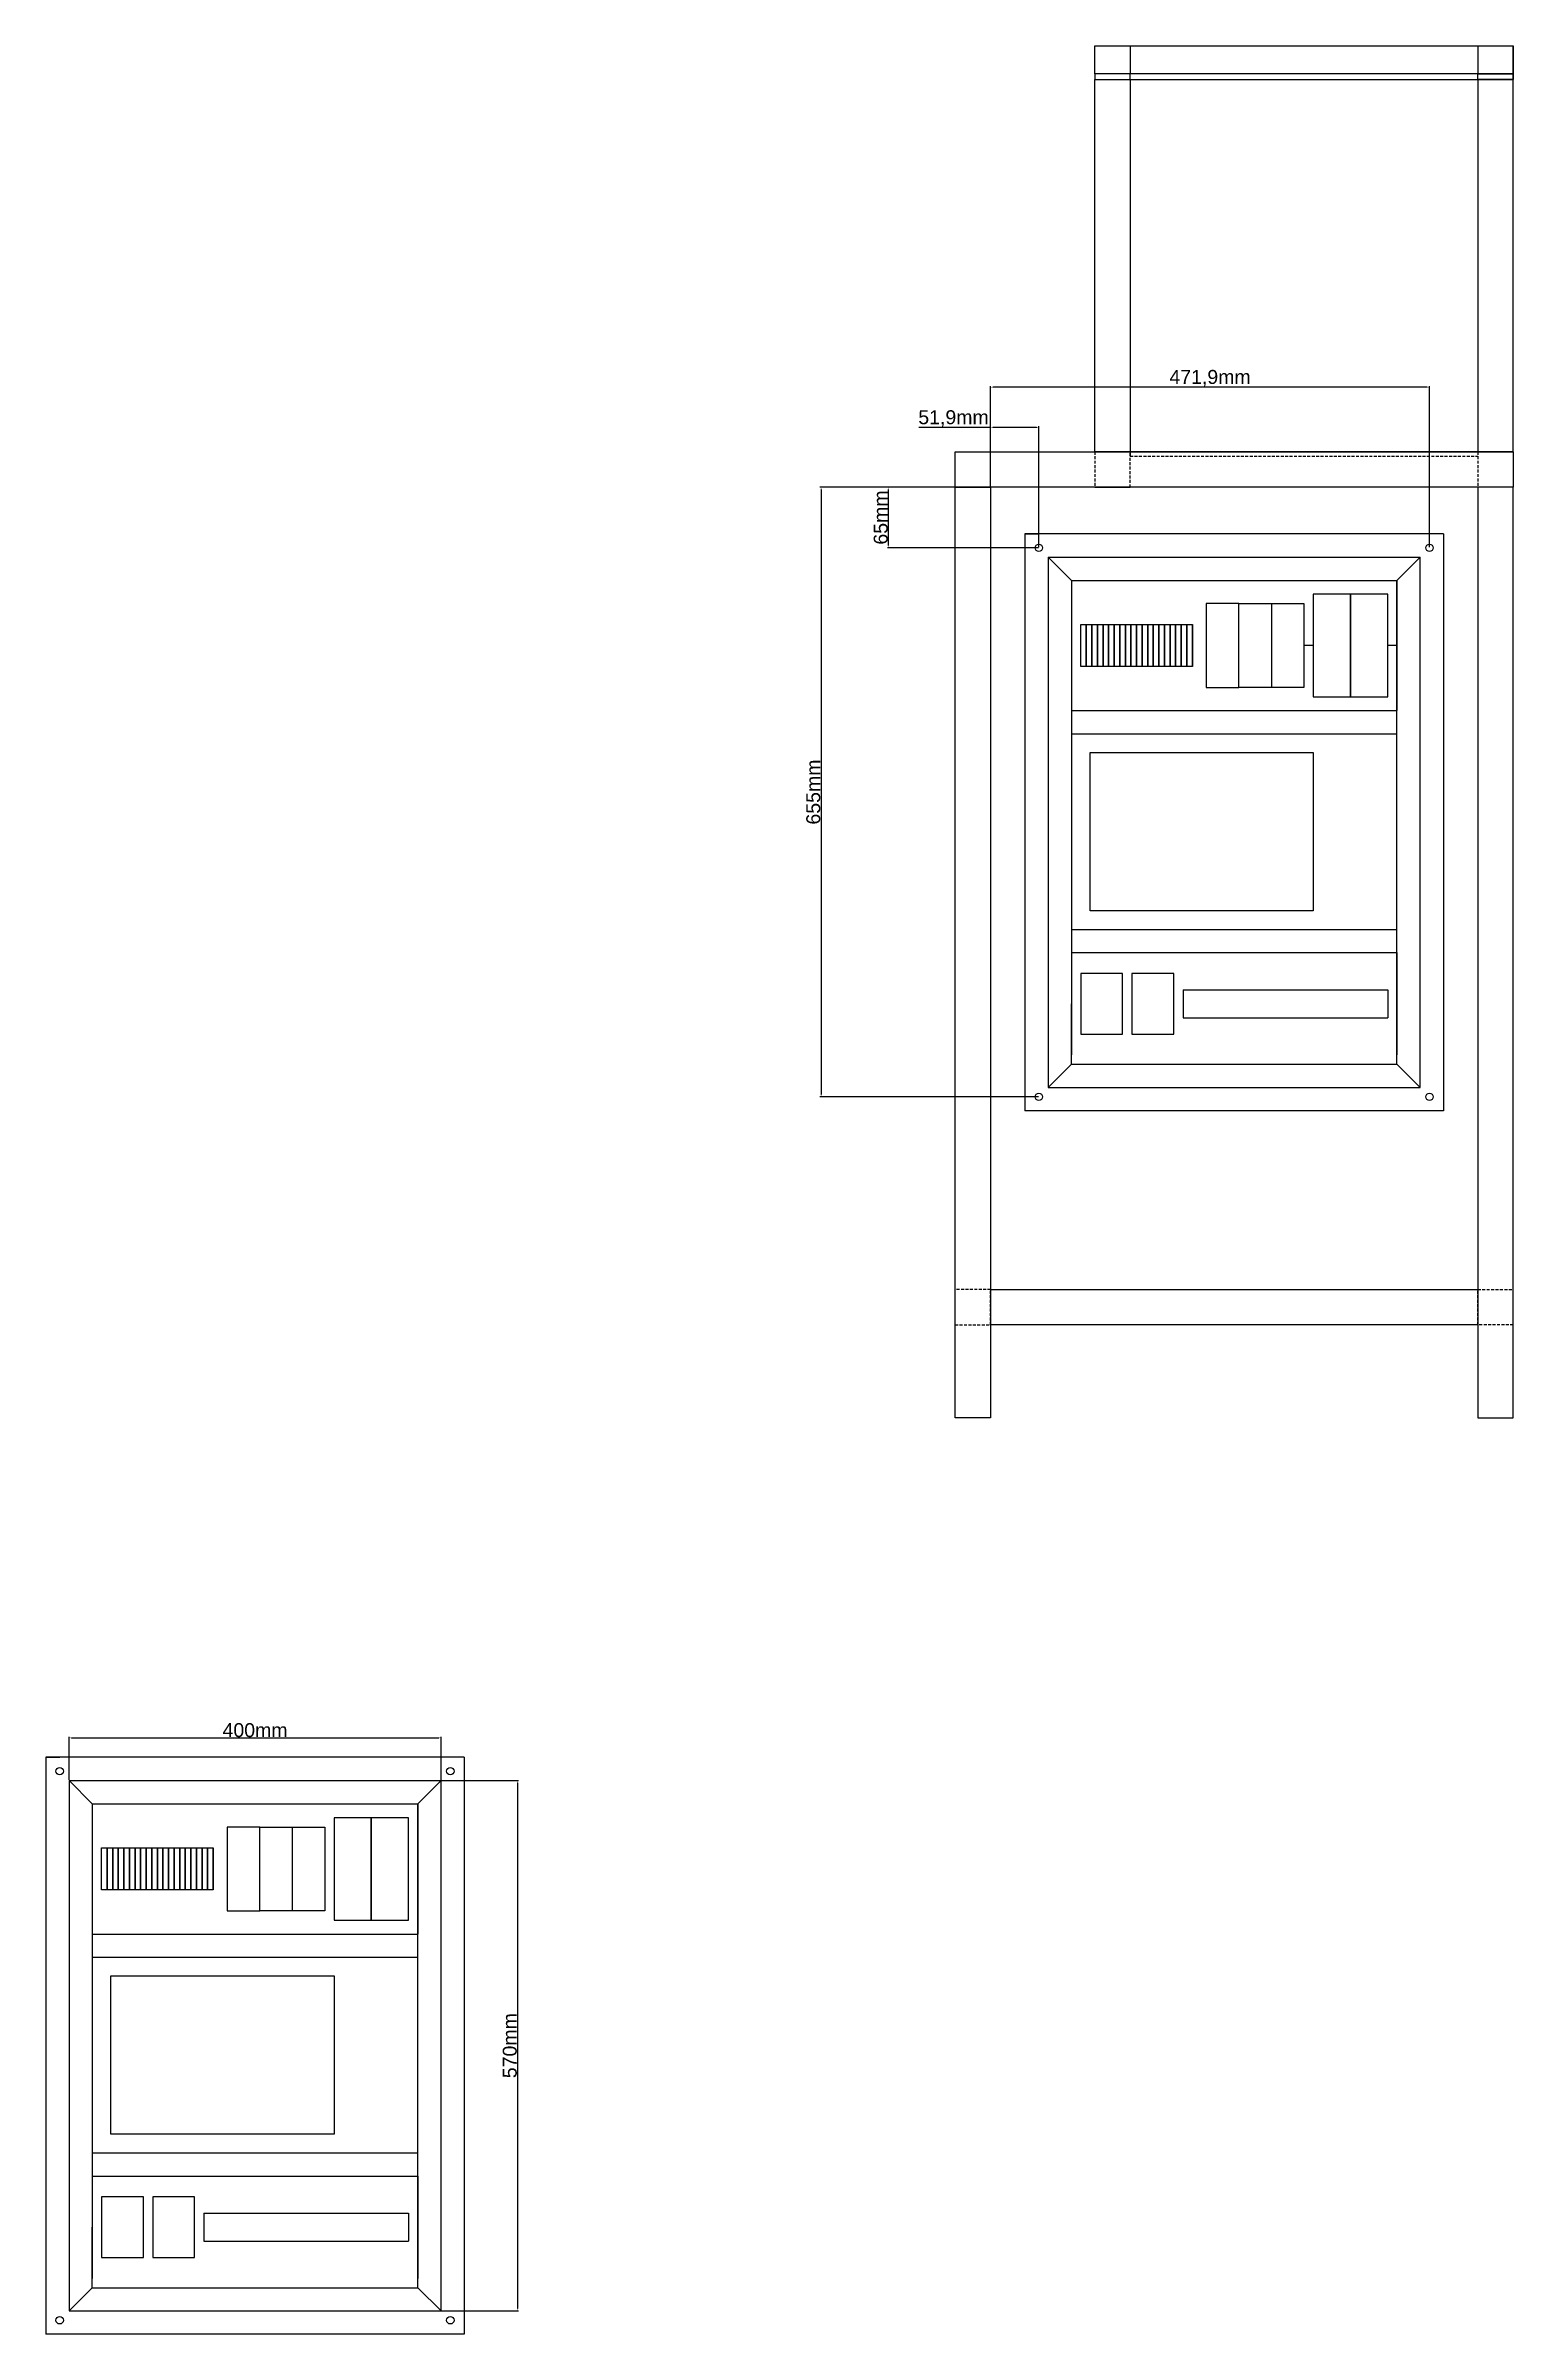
# Model space of a CAD drawing. Header units: centimetres. Extents: x -4347 to 28631, y 41590 to 109107.
# Drawn here: x -4347 to -2770, y 52720 to 55179 of the extents above; entities that cross this region are included whole.
import ezdxf

# ---------------------------------------------------------------- set-up
doc = ezdxf.new("R2010")
doc.units = ezdxf.units.CM
doc.header["$LTSCALE"] = 0.5
doc.linetypes.add('DASHED2', pattern=[9.525, 6.35, -3.175])
doc.styles.get("Standard").update_dxf_attribs({"font": 'arial.ttf'})
doc.dimstyles.new('ISO-25', dxfattribs={"dimtxt": 15, "dimasz": 2.5, "dimexe": 1.25, "dimexo": 0.625, "dimtad": 1, "dimtxsty": 'Standard', "dimcen": 2.5, "dimclrd": 1, "dimclre": 1, "dimadec": 0, "dimazin": 0, "dimtfac": 1, "dimtmove": 0, "dimatfit": 3, "dimfxl": 1, "dimarcsym": 0})

msp = doc.modelspace()

# ---------------------------------------------------------------- blocks, each defined once
blk = doc.blocks.new('*D148')
at = {"color": 1, "lineweight": -2, "transparency": 16777216}
for p, q in [((-3332.2, 54704.3), (-3442.6, 54704.3)), ((-3441.4, 54641.8), (-3441.4, 54701.8)), ((-3280.3, 54639.3), (-3442.6, 54639.3))]:
    blk.add_line(p, q, dxfattribs=at)
at = {"color": 1, "transparency": 16777216}
for points in [[(-3441.8, 54701.8), (-3441, 54701.8), (-3441.4, 54704.3)], [(-3441.8, 54641.8), (-3441, 54641.8), (-3441.4, 54639.3)]]:
    blk.add_solid(points, dxfattribs=at)
at = {"layer": 'Defpoints', "color": 0, "transparency": 16777216}
for p in [(-3441.4, 54704.3), (-3331.6, 54704.3), (-3279.7, 54639.3)]:
    blk.add_point(p, dxfattribs=at)
at = {"color": 0, "transparency": 16777216, "insert": (-3449.7, 54671.8), "char_height": 15, "attachment_point": 5, "rotation": 90}
blk.add_mtext('65mm', dxfattribs=at)
blk = doc.blocks.new('*D149')
at = {"color": 1, "lineweight": -2, "transparency": 16777216}
for p, q in [((-3331.6, 54768.6), (-3408.8, 54768.6)), ((-3331.6, 54704.9), (-3331.6, 54769.8)), ((-3282.2, 54768.6), (-3329.1, 54768.6)), ((-3279.7, 54639.9), (-3279.7, 54769.8))]:
    blk.add_line(p, q, dxfattribs=at)
at = {"color": 1, "transparency": 16777216}
for points in [[(-3329.1, 54769), (-3329.1, 54768.1), (-3331.6, 54768.6)], [(-3282.2, 54769), (-3282.2, 54768.1), (-3279.7, 54768.6)]]:
    blk.add_solid(points, dxfattribs=at)
at = {"layer": 'Defpoints', "color": 0, "transparency": 16777216}
for p in [(-3331.6, 54768.6), (-3331.6, 54704.3), (-3279.7, 54639.3)]:
    blk.add_point(p, dxfattribs=at)
at = {"color": 0, "transparency": 16777216, "insert": (-3371.5, 54778.2), "char_height": 15, "attachment_point": 5}
blk.add_mtext('51,9mm', dxfattribs=at)
blk = doc.blocks.new('*D155')
at = {"color": 1, "lineweight": -2, "transparency": 16777216}
for p, q in [((-3331.6, 54704.9), (-3331.6, 54813.1)), ((-2859.7, 54639.9), (-2859.7, 54813.1)), ((-2862.2, 54811.9), (-3329.1, 54811.9))]:
    blk.add_line(p, q, dxfattribs=at)
at = {"color": 1, "transparency": 16777216}
for points in [[(-3329.1, 54812.3), (-3329.1, 54811.5), (-3331.6, 54811.9)], [(-2862.2, 54812.3), (-2862.2, 54811.5), (-2859.7, 54811.9)]]:
    blk.add_solid(points, dxfattribs=at)
at = {"layer": 'Defpoints', "color": 0, "transparency": 16777216}
for p in [(-3331.6, 54811.9), (-3331.6, 54704.3), (-2859.7, 54639.3)]:
    blk.add_point(p, dxfattribs=at)
at = {"color": 0, "transparency": 16777216, "insert": (-3095.7, 54821.5), "char_height": 15, "attachment_point": 5}
blk.add_mtext('471,9mm', dxfattribs=at)
blk = doc.blocks.new('*D159')
at = {"color": 1, "lineweight": -2, "transparency": 16777216}
for p, q in [((-3332.2, 54704.3), (-3515.1, 54704.3)), ((-3513.9, 54701.8), (-3513.9, 54051.8)), ((-3280.3, 54049.3), (-3515.1, 54049.3))]:
    blk.add_line(p, q, dxfattribs=at)
at = {"color": 1, "transparency": 16777216}
for points in [[(-3514.3, 54701.8), (-3513.5, 54701.8), (-3513.9, 54704.3)], [(-3514.3, 54051.8), (-3513.5, 54051.8), (-3513.9, 54049.3)]]:
    blk.add_solid(points, dxfattribs=at)
at = {"layer": 'Defpoints', "color": 0, "transparency": 16777216}
for p in [(-3331.6, 54704.3), (-3513.9, 54049.3), (-3279.7, 54049.3)]:
    blk.add_point(p, dxfattribs=at)
at = {"color": 0, "transparency": 16777216, "insert": (-3522.2, 54376.8), "char_height": 15, "attachment_point": 5, "rotation": 90}
blk.add_mtext('655mm', dxfattribs=at)
blk = doc.blocks.new('*D178')
at = {"color": 1, "lineweight": -2, "transparency": 16777216}
for p, q in [((-4322.4, 53315.3), (-4322.4, 53361.7)), ((-4319.9, 53360.5), (-3924.9, 53360.5)), ((-3922.4, 53315.3), (-3922.4, 53361.7))]:
    blk.add_line(p, q, dxfattribs=at)
at = {"color": 1, "transparency": 16777216}
for points in [[(-4319.9, 53360.9), (-4319.9, 53360), (-4322.4, 53360.5)], [(-3924.9, 53360.9), (-3924.9, 53360), (-3922.4, 53360.5)]]:
    blk.add_solid(points, dxfattribs=at)
at = {"layer": 'Defpoints', "color": 0, "transparency": 16777216}
for p in [(-3922.4, 53360.5), (-4322.4, 53314.7), (-3922.4, 53314.7)]:
    blk.add_point(p, dxfattribs=at)
at = {"color": 0, "transparency": 16777216, "insert": (-4122.4, 53368.7), "char_height": 15, "attachment_point": 5}
blk.add_mtext('400mm', dxfattribs=at)
blk = doc.blocks.new('*D179')
at = {"color": 1, "lineweight": -2, "transparency": 16777216}
for p, q in [((-3921.8, 53314.7), (-3839, 53314.7)), ((-3840.2, 53312.2), (-3840.2, 52747.2)), ((-3921.8, 52744.7), (-3839, 52744.7))]:
    blk.add_line(p, q, dxfattribs=at)
at = {"color": 1, "transparency": 16777216}
for points in [[(-3840.6, 53312.2), (-3839.8, 53312.2), (-3840.2, 53314.7)], [(-3840.6, 52747.2), (-3839.8, 52747.2), (-3840.2, 52744.7)]]:
    blk.add_solid(points, dxfattribs=at)
at = {"layer": 'Defpoints', "color": 0, "transparency": 16777216}
for p in [(-3922.4, 53314.7), (-3922.4, 52744.7), (-3840.2, 52744.7)]:
    blk.add_point(p, dxfattribs=at)
at = {"color": 0, "transparency": 16777216, "insert": (-3848.5, 53029.7), "char_height": 15, "attachment_point": 5, "rotation": 90}
blk.add_mtext('570mm', dxfattribs=at)

# ---------------------------------------------------------------- dimensions: what is measured, and where the dimension line sits
for base, p1, p2, picture, middle in [((-3331.623, 54811.875), (-2859.723, 54639.272), (-3331.623, 54704.272), '*D155', (-3095.673, 54821.514)), ((-3331.623, 54768.557), (-3279.723, 54639.272), (-3331.623, 54704.272), '*D149', (-3371.486, 54778.196)), ((-3922.427, 53360.451), (-4322.427, 53314.654), (-3922.427, 53314.654), '*D178', (-4122.427, 53368.734))]:
    dim = msp.add_linear_dim(base=base, p1=p1, p2=p2, dimstyle='ISO-25', override={"dimpost": 'mm'})
    dim.commit()
    dim.dimension.update_dxf_attribs({"geometry": picture, "text_midpoint": middle})
for base, p1, p2, picture, middle in [((-3513.879, 54049.272), (-3331.623, 54704.272), (-3279.723, 54049.272), '*D159', (-3522.163, 54376.772)), ((-3441.39, 54704.272), (-3279.723, 54639.272), (-3331.623, 54704.272), '*D148', (-3449.673, 54671.772)), ((-3840.224, 52744.654), (-3922.427, 53314.654), (-3922.427, 52744.654), '*D179', (-3848.507, 53029.654))]:
    dim = msp.add_linear_dim(base=base, p1=p1, p2=p2, angle=90, dimstyle='ISO-25', override={"dimpost": 'mm'})
    dim.commit()
    dim.dimension.update_dxf_attribs({"geometry": picture, "text_midpoint": middle})

# ---------------------------------------------------------------- linework, layer by layer
for p, q in [((-3219.723, 55148.722), (-3219.723, 55178.722)), ((-3219.723, 55178.722), (-2769.723, 55178.722)), ((-3219.723, 55148.722), (-3219.723, 55178.722)), ((-3181.623, 55178.722), (-3181.623, 55148.722)), ((-2807.823, 55178.722), (-2807.823, 55148.722)), ((-2769.723, 55178.722), (-2769.723, 55148.722)), ((-2769.723, 55148.722), (-2769.723, 55178.722)), ((-2769.723, 55148.722), (-3219.723, 55148.722)), ((-3219.723, 55148.722), (-3219.723, 55142.372)), ((-3181.623, 55148.722), (-3219.723, 55148.722)), ((-3181.623, 55148.722), (-3219.723, 55148.722)), ((-3219.723, 55148.722), (-3219.723, 55142.372)), ((-3219.723, 54742.372), (-3219.723, 55142.372)), ((-3219.723, 55142.372), (-3181.623, 55142.372)), ((-3219.723, 55142.372), (-2769.723, 55142.372)), ((-3219.723, 55142.372), (-3181.623, 55142.372)), ((-3181.623, 55142.372), (-3181.623, 55148.722)), ((-3181.623, 55142.372), (-3181.623, 54742.372)), ((-2807.823, 55148.722), (-2769.723, 55148.722)), ((-2807.823, 55148.722), (-2769.723, 55148.722)), ((-2807.823, 55142.372), (-2807.823, 55148.722)), ((-2769.723, 55142.372), (-2807.823, 55142.372)), ((-2807.823, 55142.372), (-2807.823, 54742.372)), ((-2769.723, 55142.372), (-2807.823, 55142.372)), ((-2769.723, 55142.372), (-2769.723, 55148.722)), ((-2769.723, 55148.722), (-2769.723, 55142.372)), ((-2769.723, 54742.372), (-2769.723, 55142.372)), ((-3369.723, 54742.372), (-2969.723, 54742.372)), ((-3369.723, 54704.272), (-3369.723, 54742.372)), ((-3219.723, 54742.372), (-2769.723, 54742.372)), ((-2769.723, 54742.372), (-3219.723, 54742.372)), ((-3181.623, 54742.372), (-3219.723, 54742.372)), ((-3181.623, 54742.372), (-3181.623, 54737.612)), ((-2769.723, 54742.372), (-2769.723, 54704.272)), ((-3369.723, 53704.272), (-3369.723, 54704.272)), ((-3369.723, 54704.272), (-3331.623, 54704.272)), ((-3331.623, 54704.272), (-3331.623, 53704.272)), ((-2807.823, 54704.272), (-3331.623, 54704.272)), ((-3219.723, 54704.272), (-3181.623, 54704.272)), ((-2807.823, 54704.272), (-2857.823, 54704.272)), ((-2769.723, 54704.272), (-2807.823, 54704.272)), ((-2807.823, 54704.272), (-2807.823, 53704.272)), ((-2769.723, 53704.272), (-2769.723, 54704.272)), ((-2844.723, 54654.272), (-3294.723, 54654.272)), ((-3294.723, 54654.272), (-3294.723, 54034.272)), ((-3294.723, 54654.272), (-3279.723, 54654.272)), ((-2844.723, 54654.272), (-2844.723, 54034.272)), ((-3269.723, 54629.272), (-3269.723, 54084.272)), ((-3269.723, 54629.272), (-2869.723, 54629.272)), ((-3269.723, 54629.272), (-3244.723, 54604.272)), ((-2894.723, 54604.272), (-2869.723, 54629.272)), ((-2869.723, 54059.272), (-2869.723, 54629.272)), ((-3244.723, 54604.272), (-3244.723, 54094.272)), ((-3244.723, 54604.272), (-2894.723, 54604.272)), ((-2894.723, 54094.272), (-2894.723, 54604.272)), ((-2894.723, 54604.272), (-2894.723, 54464.272)), ((-3099.723, 54579.272), (-3099.723, 54489.272)), ((-3064.723, 54579.272), (-3099.723, 54579.272)), ((-3064.723, 54489.272), (-3064.723, 54579.272)), ((-3064.723, 54579.272), (-3029.723, 54579.272)), ((-3029.723, 54579.272), (-3029.723, 54489.272)), ((-3029.723, 54579.272), (-2994.723, 54579.272)), ((-2994.723, 54579.272), (-2994.723, 54489.272)), ((-2984.723, 54589.272), (-2984.723, 54479.272)), ((-2944.723, 54589.272), (-2984.723, 54589.272)), ((-2944.723, 54479.272), (-2944.723, 54589.272)), ((-2944.723, 54589.272), (-2944.723, 54479.272)), ((-2904.723, 54589.272), (-2944.723, 54589.272)), ((-2904.723, 54479.272), (-2904.723, 54589.272)), ((-3234.723, 54556.772), (-3228.723, 54556.772)), ((-3234.723, 54511.772), (-3234.723, 54556.772)), ((-3228.723, 54556.772), (-3228.723, 54511.772)), ((-3228.723, 54556.772), (-3222.723, 54556.772)), ((-3228.723, 54511.772), (-3228.723, 54556.772)), ((-3222.723, 54556.772), (-3222.723, 54511.772)), ((-3222.723, 54556.772), (-3216.723, 54556.772)), ((-3222.723, 54511.772), (-3222.723, 54556.772)), ((-3216.723, 54556.772), (-3216.723, 54511.772)), ((-3216.723, 54556.772), (-3210.723, 54556.772)), ((-3216.723, 54511.772), (-3216.723, 54556.772)), ((-3210.723, 54556.772), (-3210.723, 54511.772)), ((-3210.723, 54556.772), (-3204.723, 54556.772)), ((-3210.723, 54511.772), (-3210.723, 54556.772)), ((-3204.723, 54556.772), (-3204.723, 54511.772)), ((-3204.723, 54556.772), (-3198.723, 54556.772)), ((-3204.723, 54511.772), (-3204.723, 54556.772)), ((-3198.723, 54556.772), (-3198.723, 54511.772)), ((-3198.723, 54556.772), (-3192.723, 54556.772)), ((-3198.723, 54511.772), (-3198.723, 54556.772)), ((-3192.723, 54556.772), (-3192.723, 54511.772)), ((-3192.723, 54556.772), (-3186.723, 54556.772)), ((-3192.723, 54511.772), (-3192.723, 54556.772)), ((-3186.723, 54556.772), (-3186.723, 54511.772)), ((-3186.723, 54556.772), (-3180.723, 54556.772)), ((-3186.723, 54511.772), (-3186.723, 54556.772)), ((-3180.723, 54556.772), (-3180.723, 54511.772)), ((-3180.723, 54556.772), (-3174.723, 54556.772)), ((-3180.723, 54511.772), (-3180.723, 54556.772)), ((-3174.723, 54556.772), (-3174.723, 54511.772)), ((-3174.723, 54556.772), (-3168.723, 54556.772)), ((-3174.723, 54511.772), (-3174.723, 54556.772)), ((-3168.723, 54556.772), (-3168.723, 54511.772)), ((-3168.723, 54556.772), (-3162.723, 54556.772)), ((-3168.723, 54511.772), (-3168.723, 54556.772)), ((-3162.723, 54556.772), (-3162.723, 54511.772)), ((-3162.723, 54556.772), (-3156.723, 54556.772)), ((-3162.723, 54511.772), (-3162.723, 54556.772)), ((-3156.723, 54556.772), (-3156.723, 54511.772)), ((-3156.723, 54556.772), (-3150.723, 54556.772)), ((-3156.723, 54511.772), (-3156.723, 54556.772)), ((-3150.723, 54556.772), (-3150.723, 54511.772)), ((-3150.723, 54556.772), (-3144.723, 54556.772)), ((-3150.723, 54511.772), (-3150.723, 54556.772)), ((-3144.723, 54556.772), (-3144.723, 54511.772)), ((-3144.723, 54556.772), (-3138.723, 54556.772)), ((-3144.723, 54511.772), (-3144.723, 54556.772)), ((-3138.723, 54556.772), (-3138.723, 54511.772)), ((-3138.723, 54556.772), (-3132.723, 54556.772)), ((-3138.723, 54511.772), (-3138.723, 54556.772)), ((-3132.723, 54556.772), (-3132.723, 54511.772)), ((-3132.723, 54556.772), (-3126.723, 54556.772)), ((-3132.723, 54511.772), (-3132.723, 54556.772)), ((-3126.723, 54556.772), (-3126.723, 54511.772)), ((-3126.723, 54556.772), (-3120.723, 54556.772)), ((-3126.723, 54511.772), (-3126.723, 54556.772)), ((-3120.723, 54556.772), (-3120.723, 54511.772)), ((-3120.723, 54556.772), (-3114.723, 54556.772)), ((-3120.723, 54511.772), (-3120.723, 54556.772)), ((-3114.723, 54556.772), (-3114.723, 54511.772)), ((-3114.723, 54511.772), (-3114.723, 54556.772)), ((-2984.723, 54534.272), (-2994.723, 54534.272)), ((-2894.723, 54534.272), (-2904.723, 54534.272)), ((-3228.723, 54511.772), (-3234.723, 54511.772)), ((-3222.723, 54511.772), (-3228.723, 54511.772)), ((-3216.723, 54511.772), (-3222.723, 54511.772)), ((-3210.723, 54511.772), (-3216.723, 54511.772)), ((-3204.723, 54511.772), (-3210.723, 54511.772)), ((-3198.723, 54511.772), (-3204.723, 54511.772)), ((-3192.723, 54511.772), (-3198.723, 54511.772)), ((-3186.723, 54511.772), (-3192.723, 54511.772)), ((-3180.723, 54511.772), (-3186.723, 54511.772)), ((-3174.723, 54511.772), (-3180.723, 54511.772)), ((-3168.723, 54511.772), (-3174.723, 54511.772)), ((-3162.723, 54511.772), (-3168.723, 54511.772)), ((-3156.723, 54511.772), (-3162.723, 54511.772)), ((-3150.723, 54511.772), (-3156.723, 54511.772)), ((-3144.723, 54511.772), (-3150.723, 54511.772)), ((-3138.723, 54511.772), (-3144.723, 54511.772)), ((-3132.723, 54511.772), (-3138.723, 54511.772)), ((-3126.723, 54511.772), (-3132.723, 54511.772)), ((-3120.723, 54511.772), (-3126.723, 54511.772)), ((-3114.723, 54511.772), (-3120.723, 54511.772)), ((-3099.723, 54489.272), (-3064.723, 54489.272)), ((-3029.723, 54489.272), (-3064.723, 54489.272)), ((-2994.723, 54489.272), (-3029.723, 54489.272)), ((-2984.723, 54479.272), (-2944.723, 54479.272)), ((-2944.723, 54479.272), (-2904.723, 54479.272)), ((-3244.723, 54464.272), (-2894.723, 54464.272)), ((-3244.723, 54439.272), (-2894.723, 54439.272)), ((-3224.723, 54419.272), (-2984.723, 54419.272)), ((-3224.723, 54249.272), (-3224.723, 54419.272)), ((-2984.723, 54419.272), (-2984.723, 54249.272)), ((-2984.723, 54249.272), (-3224.723, 54249.272)), ((-3244.723, 54229.272), (-2894.723, 54229.272)), ((-3244.723, 54229.272), (-3244.723, 54119.272)), ((-3244.723, 54229.272), (-3244.723, 54204.272)), ((-3244.723, 54204.272), (-2894.723, 54204.272)), ((-3244.723, 54204.272), (-3244.723, 54094.272)), ((-2894.723, 54204.272), (-2894.723, 54094.272)), ((-3234.723, 54181.772), (-3234.723, 54116.772)), ((-3189.723, 54181.772), (-3234.723, 54181.772)), ((-3189.723, 54116.772), (-3189.723, 54181.772)), ((-3179.723, 54181.772), (-3179.723, 54116.772)), ((-3134.723, 54181.772), (-3179.723, 54181.772)), ((-3134.723, 54116.772), (-3134.723, 54181.772)), ((-3244.723, 54084.272), (-3244.723, 54149.272)), ((-3124.723, 54164.272), (-2904.723, 54164.272)), ((-3124.723, 54164.272), (-3124.723, 54134.272)), ((-2904.723, 54164.272), (-2904.723, 54134.272)), ((-2894.723, 54084.272), (-2894.723, 54149.272)), ((-3124.723, 54134.272), (-2904.723, 54134.272)), ((-3234.723, 54116.772), (-3189.723, 54116.772)), ((-3179.723, 54116.772), (-3134.723, 54116.772)), ((-3269.723, 54084.272), (-3269.723, 54059.272)), ((-3244.723, 54084.272), (-3269.723, 54059.272)), ((-3244.723, 54084.272), (-2894.723, 54084.272)), ((-2894.723, 54084.272), (-2869.723, 54059.272)), ((-3269.723, 54059.272), (-2869.723, 54059.272)), ((-2844.723, 54034.272), (-3294.723, 54034.272)), ((-3331.623, 53842.372), (-2807.823, 53842.372)), ((-3369.723, 53704.272), (-3369.723, 53804.272)), ((-2807.823, 53804.272), (-3331.623, 53804.272)), ((-3331.623, 53704.272), (-3369.723, 53704.272)), ((-2807.823, 53704.272), (-2769.723, 53704.272)), ((-3897.427, 53339.654), (-4347.427, 53339.654)), ((-4347.427, 53339.654), (-4347.427, 52719.654)), ((-4347.427, 53339.654), (-4332.427, 53339.654)), ((-3897.427, 53339.654), (-3897.427, 52719.654)), ((-4322.427, 53314.654), (-4322.427, 52769.654)), ((-4322.427, 53314.654), (-3922.427, 53314.654)), ((-4322.427, 53314.654), (-4297.427, 53289.654)), ((-3947.427, 53289.654), (-3922.427, 53314.654)), ((-3922.427, 52744.654), (-3922.427, 53314.654)), ((-4297.427, 53289.654), (-4297.427, 52779.654)), ((-4297.427, 53289.654), (-3947.427, 53289.654)), ((-3947.427, 52779.654), (-3947.427, 53289.654)), ((-3947.427, 53289.654), (-3947.427, 53149.654)), ((-4152.427, 53264.654), (-4152.427, 53174.654)), ((-4117.427, 53264.654), (-4152.427, 53264.654)), ((-4117.427, 53174.654), (-4117.427, 53264.654)), ((-4117.427, 53264.654), (-4082.427, 53264.654)), ((-4082.427, 53264.654), (-4082.427, 53174.654)), ((-4082.427, 53264.654), (-4047.427, 53264.654)), ((-4047.427, 53264.654), (-4047.427, 53174.654)), ((-4037.427, 53274.654), (-4037.427, 53164.654)), ((-3997.427, 53274.654), (-4037.427, 53274.654)), ((-3997.427, 53164.654), (-3997.427, 53274.654)), ((-3997.427, 53274.654), (-3997.427, 53164.654)), ((-3957.427, 53274.654), (-3997.427, 53274.654)), ((-3957.427, 53164.654), (-3957.427, 53274.654)), ((-4287.427, 53242.154), (-4281.427, 53242.154)), ((-4287.427, 53197.154), (-4287.427, 53242.154)), ((-4281.427, 53242.154), (-4281.427, 53197.154)), ((-4281.427, 53242.154), (-4275.427, 53242.154)), ((-4281.427, 53197.154), (-4281.427, 53242.154)), ((-4275.427, 53242.154), (-4275.427, 53197.154)), ((-4275.427, 53242.154), (-4269.427, 53242.154)), ((-4275.427, 53197.154), (-4275.427, 53242.154)), ((-4269.427, 53242.154), (-4269.427, 53197.154)), ((-4269.427, 53242.154), (-4263.427, 53242.154)), ((-4269.427, 53197.154), (-4269.427, 53242.154)), ((-4263.427, 53242.154), (-4263.427, 53197.154)), ((-4263.427, 53242.154), (-4257.427, 53242.154)), ((-4263.427, 53197.154), (-4263.427, 53242.154)), ((-4257.427, 53242.154), (-4257.427, 53197.154)), ((-4257.427, 53242.154), (-4251.427, 53242.154)), ((-4257.427, 53197.154), (-4257.427, 53242.154)), ((-4251.427, 53242.154), (-4251.427, 53197.154)), ((-4251.427, 53242.154), (-4245.427, 53242.154)), ((-4251.427, 53197.154), (-4251.427, 53242.154)), ((-4245.427, 53242.154), (-4245.427, 53197.154)), ((-4245.427, 53242.154), (-4239.427, 53242.154)), ((-4245.427, 53197.154), (-4245.427, 53242.154)), ((-4239.427, 53242.154), (-4239.427, 53197.154)), ((-4239.427, 53242.154), (-4233.427, 53242.154)), ((-4239.427, 53197.154), (-4239.427, 53242.154)), ((-4233.427, 53242.154), (-4233.427, 53197.154)), ((-4233.427, 53242.154), (-4227.427, 53242.154)), ((-4233.427, 53197.154), (-4233.427, 53242.154)), ((-4227.427, 53242.154), (-4227.427, 53197.154)), ((-4227.427, 53242.154), (-4221.427, 53242.154)), ((-4227.427, 53197.154), (-4227.427, 53242.154)), ((-4221.427, 53242.154), (-4221.427, 53197.154)), ((-4221.427, 53242.154), (-4215.427, 53242.154)), ((-4221.427, 53197.154), (-4221.427, 53242.154)), ((-4215.427, 53242.154), (-4215.427, 53197.154)), ((-4215.427, 53242.154), (-4209.427, 53242.154)), ((-4215.427, 53197.154), (-4215.427, 53242.154)), ((-4209.427, 53242.154), (-4209.427, 53197.154)), ((-4209.427, 53242.154), (-4203.427, 53242.154)), ((-4209.427, 53197.154), (-4209.427, 53242.154)), ((-4203.427, 53242.154), (-4203.427, 53197.154)), ((-4203.427, 53242.154), (-4197.427, 53242.154)), ((-4203.427, 53197.154), (-4203.427, 53242.154)), ((-4197.427, 53242.154), (-4197.427, 53197.154)), ((-4197.427, 53242.154), (-4191.427, 53242.154)), ((-4197.427, 53197.154), (-4197.427, 53242.154)), ((-4191.427, 53242.154), (-4191.427, 53197.154)), ((-4191.427, 53242.154), (-4185.427, 53242.154)), ((-4191.427, 53197.154), (-4191.427, 53242.154)), ((-4185.427, 53242.154), (-4185.427, 53197.154)), ((-4185.427, 53242.154), (-4179.427, 53242.154)), ((-4185.427, 53197.154), (-4185.427, 53242.154)), ((-4179.427, 53242.154), (-4179.427, 53197.154)), ((-4179.427, 53242.154), (-4173.427, 53242.154)), ((-4179.427, 53197.154), (-4179.427, 53242.154)), ((-4173.427, 53242.154), (-4173.427, 53197.154)), ((-4173.427, 53242.154), (-4167.427, 53242.154)), ((-4173.427, 53197.154), (-4173.427, 53242.154)), ((-4167.427, 53242.154), (-4167.427, 53197.154)), ((-4167.427, 53197.154), (-4167.427, 53242.154)), ((-4281.427, 53197.154), (-4287.427, 53197.154)), ((-4275.427, 53197.154), (-4281.427, 53197.154)), ((-4269.427, 53197.154), (-4275.427, 53197.154)), ((-4263.427, 53197.154), (-4269.427, 53197.154)), ((-4257.427, 53197.154), (-4263.427, 53197.154)), ((-4251.427, 53197.154), (-4257.427, 53197.154)), ((-4245.427, 53197.154), (-4251.427, 53197.154)), ((-4239.427, 53197.154), (-4245.427, 53197.154)), ((-4233.427, 53197.154), (-4239.427, 53197.154)), ((-4227.427, 53197.154), (-4233.427, 53197.154)), ((-4221.427, 53197.154), (-4227.427, 53197.154)), ((-4215.427, 53197.154), (-4221.427, 53197.154)), ((-4209.427, 53197.154), (-4215.427, 53197.154)), ((-4203.427, 53197.154), (-4209.427, 53197.154)), ((-4197.427, 53197.154), (-4203.427, 53197.154)), ((-4191.427, 53197.154), (-4197.427, 53197.154)), ((-4185.427, 53197.154), (-4191.427, 53197.154)), ((-4179.427, 53197.154), (-4185.427, 53197.154)), ((-4173.427, 53197.154), (-4179.427, 53197.154)), ((-4167.427, 53197.154), (-4173.427, 53197.154)), ((-4152.427, 53174.654), (-4117.427, 53174.654)), ((-4082.427, 53174.654), (-4117.427, 53174.654)), ((-4047.427, 53174.654), (-4082.427, 53174.654)), ((-4297.427, 53149.654), (-3947.427, 53149.654)), ((-4037.427, 53164.654), (-3997.427, 53164.654)), ((-3997.427, 53164.654), (-3957.427, 53164.654)), ((-4297.427, 53124.654), (-3947.427, 53124.654)), ((-4277.427, 53104.654), (-4037.427, 53104.654)), ((-4277.427, 52934.654), (-4277.427, 53104.654)), ((-4037.427, 53104.654), (-4037.427, 52934.654)), ((-4037.427, 52934.654), (-4277.427, 52934.654)), ((-4297.427, 52914.654), (-3947.427, 52914.654)), ((-4297.427, 52914.654), (-4297.427, 52804.654)), ((-4297.427, 52914.654), (-4297.427, 52889.654)), ((-4297.427, 52889.654), (-3947.427, 52889.654)), ((-4297.427, 52889.654), (-4297.427, 52779.654)), ((-3947.427, 52889.654), (-3947.427, 52779.654)), ((-4287.427, 52867.154), (-4287.427, 52802.154)), ((-4242.427, 52867.154), (-4287.427, 52867.154)), ((-4242.427, 52802.154), (-4242.427, 52867.154)), ((-4232.427, 52867.154), (-4232.427, 52802.154)), ((-4187.427, 52867.154), (-4232.427, 52867.154)), ((-4187.427, 52802.154), (-4187.427, 52867.154)), ((-4177.427, 52849.654), (-3957.427, 52849.654)), ((-4177.427, 52849.654), (-4177.427, 52819.654)), ((-3957.427, 52849.654), (-3957.427, 52819.654)), ((-4297.427, 52769.654), (-4297.427, 52834.654)), ((-3947.427, 52769.654), (-3947.427, 52834.654)), ((-4287.427, 52802.154), (-4242.427, 52802.154)), ((-4232.427, 52802.154), (-4187.427, 52802.154)), ((-4177.427, 52819.654), (-3957.427, 52819.654)), ((-4322.427, 52769.654), (-4322.427, 52744.654)), ((-4297.427, 52769.654), (-4322.427, 52744.654)), ((-4297.427, 52769.654), (-3947.427, 52769.654)), ((-3947.427, 52769.654), (-3922.427, 52744.654)), ((-4322.427, 52744.654), (-3922.427, 52744.654)), ((-3897.427, 52719.654), (-4347.427, 52719.654))]:
    msp.add_line(p, q)
at = {"linetype": 'DASHED2'}
for p, q in [((-3331.623, 54704.272), (-3331.623, 54742.372)), ((-3219.723, 54742.372), (-3219.723, 54704.272)), ((-3181.623, 54704.272), (-3181.623, 54742.372)), ((-2807.823, 54742.372), (-2807.823, 54704.272)), ((-3181.623, 54737.612), (-2807.823, 54737.612)), ((-3331.623, 53842.372), (-3369.723, 53842.372)), ((-3331.623, 53804.272), (-3331.623, 53842.372)), ((-2807.823, 53804.272), (-2807.823, 53842.372)), ((-2807.823, 53842.372), (-2769.723, 53842.372)), ((-2807.823, 53842.372), (-2807.823, 53804.272)), ((-3369.723, 53804.272), (-3331.623, 53804.272)), ((-2769.723, 53804.272), (-2807.823, 53804.272))]:
    msp.add_line(p, q, dxfattribs=at)
for centre in [(-3279.723, 54639.272), (-2859.723, 54639.272), (-3279.723, 54049.272), (-2859.723, 54049.272), (-4332.427, 53324.654), (-3912.427, 53324.654), (-4332.427, 52734.654), (-3912.427, 52734.654)]:
    msp.add_circle(centre, 4)

msp.set_redraw_order([(e.dxf.handle, doc.entitydb.next_handle()) for e in msp.query("TEXT MTEXT ATTDEF DIMENSION ARC_DIMENSION")])  # texts and dimensions are drawn at this point

doc.saveas('drawing.dxf')
